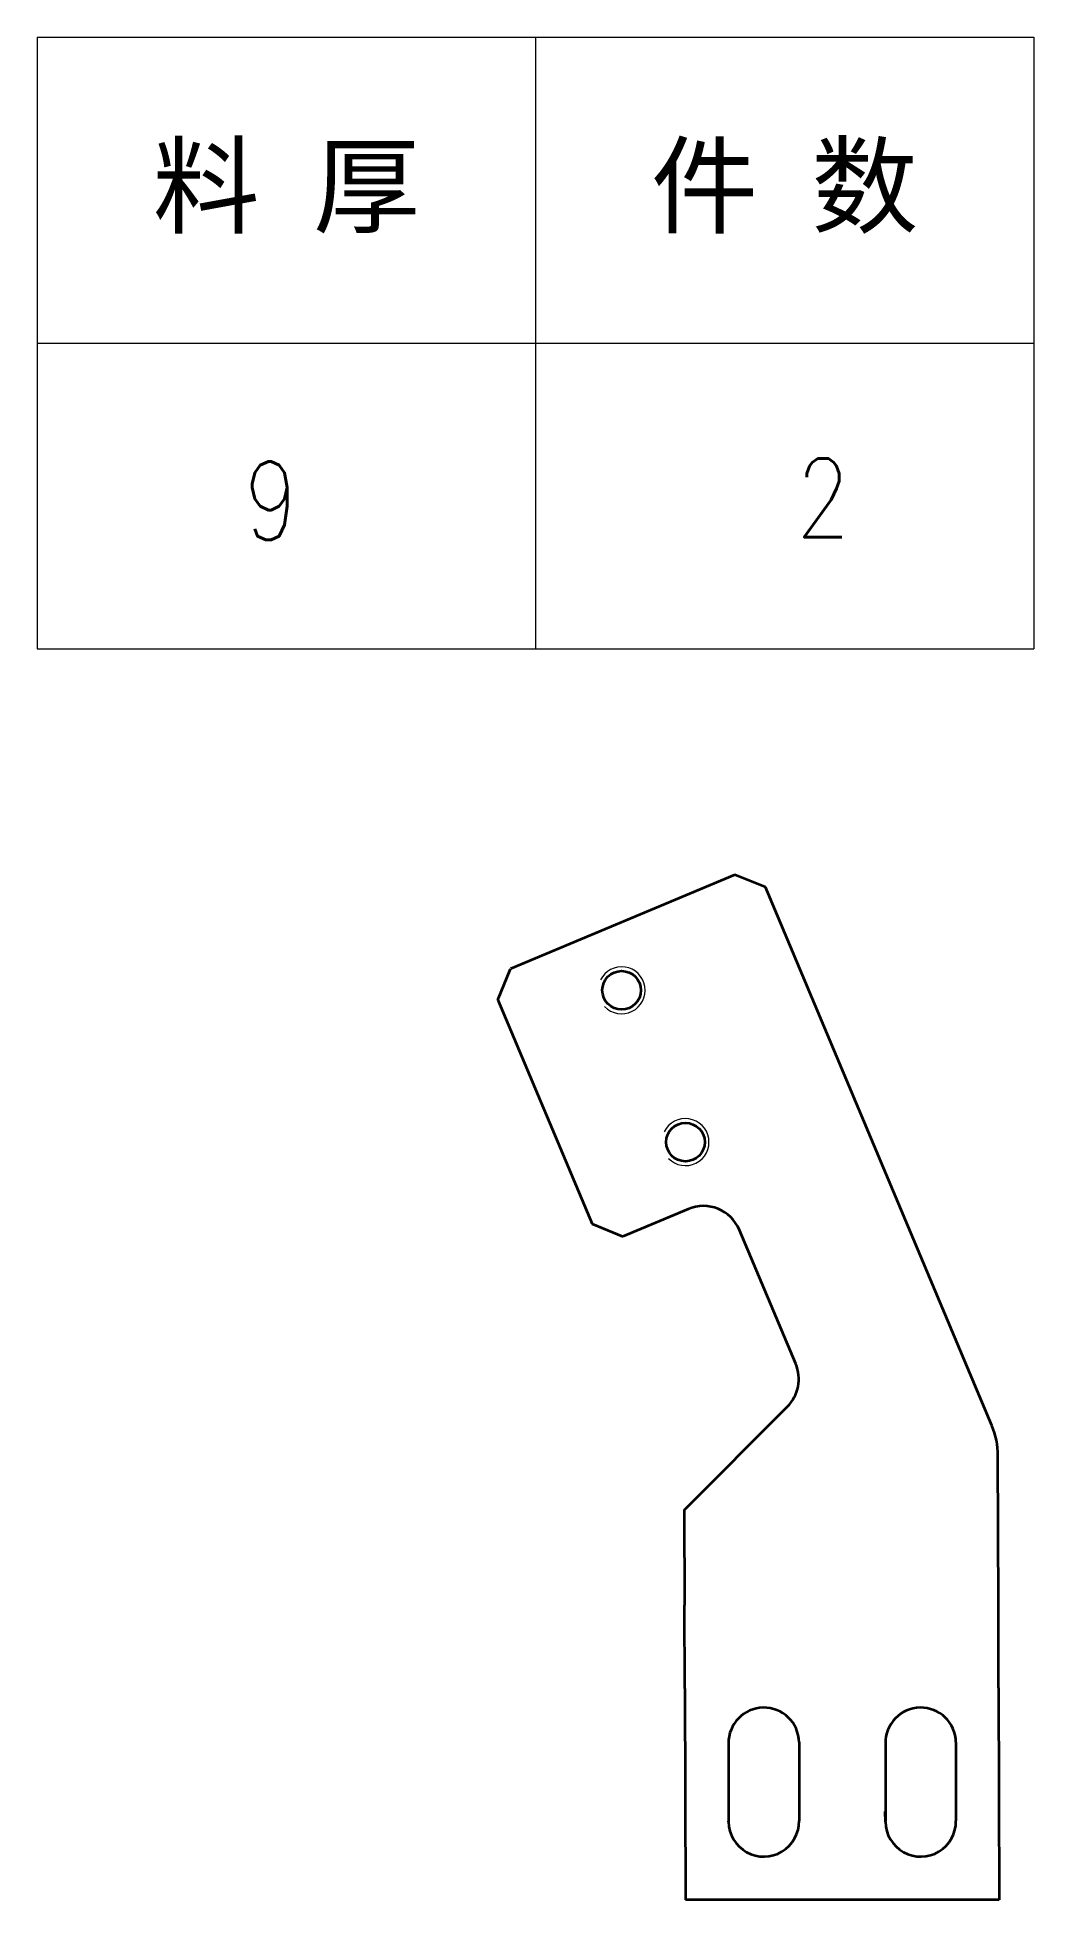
# Model space of a CAD drawing. Header units: millimetres. Extents: x 151684 to 153209, y -40906 to -39954.
# Drawn here: x 151760.2 to 151887.2, y -40430.8 to -40193.3 of the extents above; entities that cross this region are included whole.
import ezdxf
from ezdxf.enums import TextEntityAlignment as Align

# ---------------------------------------------------------------- set-up
doc = ezdxf.new("R2010")
doc.units = ezdxf.units.MM
doc.header["$LTSCALE"] = 0.5
doc.layers.add('细实线', color=3, linetype='Continuous', lineweight=18)
doc.styles.add('DIM', font='romans.shx', dxfattribs={"width": 0.8, "bigfont": 'bigfont.shx'})
doc.styles.get("Standard").update_dxf_attribs({"font": 'simplex.shx'})

# ---------------------------------------------------------------- blocks, each defined once
blk = doc.blocks.new('*T79')
at = {"color": 0, "linetype": 'ByBlock', "lineweight": -2, "transparency": 16777216}
for p, q in [((0, 0), (127, 0)), ((0, 0), (0, -78)), ((63.5, 0), (63.5, -78)), ((127, 0), (127, -78)), ((0, -39), (127, -39)), ((0, -78), (127, -78))]:
    blk.add_line(p, q, dxfattribs=at)
at = {"color": 0, "transparency": 16777216, "char_height": 10, "width": 60.5, "attachment_point": 5}
for s, insert in [('{\\fSimSun|b0|i0|c134|p2;料 厚}', (31.75, -19.5)), ('{\\fSimSun|b0|i0|c134|p2;件 数}', (95.25, -19.5))]:
    blk.add_mtext(s, dxfattribs=dict(at, insert=insert))
blk = doc.blocks.new('拆图参数')
blk.add_blockref('*T79', (-63.5, 78))
at = {"style": 'DIM', "width": 0.8}
blk.add_attdef('6', text='', height=10, dxfattribs=at).set_placement((-37.13, 18.91), align=Align.MIDDLE_LEFT)
blk.add_attdef('1', text='', height=10, dxfattribs=at).set_placement((36.65, 19.27), align=Align.MIDDLE_CENTER)

msp = doc.modelspace()

# ---------------------------------------------------------------- linework, layer by layer
at = {"color": 7, "lineweight": 35}
for p, q in [((151849.099, -40300.056), (151820.521, -40312.068)), ((151881.874, -40370.287), (151853.027, -40301.659)), ((151818.918, -40315.996), (151830.93, -40344.574)), ((151856.872, -40362.421), (151849.702, -40345.362)), ((151842.675, -40381.093), (151855.809, -40367.884)), ((151882.709, -40393.102), (151882.655, -40374.133)), ((151842.675, -40381.093), (151842.709, -40393.216)), ((151842.739, -40403.837), (151842.709, -40393.216)), ((151882.739, -40403.723), (151882.709, -40393.102)), ((151842.739, -40403.837), (151842.816, -40430.756)), ((151882.739, -40403.723), (151882.816, -40430.756)), ((151848.302, -40410.679), (151848.302, -40420.755)), ((151857.302, -40410.679), (151857.302, -40420.677)), ((151868.303, -40410.679), (151868.303, -40420.677)), ((151877.303, -40410.679), (151877.303, -40420.677)), ((151848.304, -40420.833), (151848.302, -40420.755)), ((151868.304, -40420.833), (151868.281, -40419.515)), ((151882.816, -40430.756), (151842.816, -40430.756))]:
    msp.add_line(p, q, dxfattribs=at)
at = {"color": 7, "lineweight": 35, "ltscale": 0.106066}
for p, q in [((151853.027, -40301.659), (151849.099, -40300.056)), ((151818.918, -40315.996), (151820.521, -40312.068)), ((151830.93, -40344.574), (151834.858, -40346.177))]:
    msp.add_line(p, q, dxfattribs=at)
at = {"color": 7, "lineweight": 35, "ltscale": 0.225}
msp.add_line((151843.155, -40342.69), (151834.858, -40346.177), dxfattribs=at)
at = {"color": 7, "lineweight": 35}
for centre in [(151834.683, -40314.793), (151842.821, -40334.153)]:
    msp.add_circle(centre, 2.458, dxfattribs=at)
at = {"color": 7, "lineweight": 13}
for centre in [(151834.683, -40314.793), (151842.821, -40334.153)]:
    msp.add_arc(centre, 3, 223.99999, 154.00001, dxfattribs=at)
at = {"color": 7, "lineweight": 35}
for centre, radius, start, end in [((151845.092, -40347.299), 5, 22.79879, 112.79879), ((151852.263, -40364.358), 5, 315.16352, 22.79879), ((151872.655, -40374.161), 10, 0.16352, 22.79879), ((151852.803, -40410.757), 4.5, 0.99365, 180.99365), ((151872.803, -40410.757), 4.5, 0.99365, 180.99365), ((151852.803, -40420.755), 4.5, 180.99365, 0.99365), ((151872.803, -40420.755), 4.5, 180.99365, 0.99365)]:
    msp.add_arc(centre, radius, start, end, dxfattribs=at)

# ---------------------------------------------------------------- block references
at = {"layer": '细实线'}
msp.add_blockref('拆图参数', (151823.71, -40271.278), dxfattribs=at).add_auto_attribs({'1': '2', '6': '9'})

doc.saveas('drawing.dxf')
